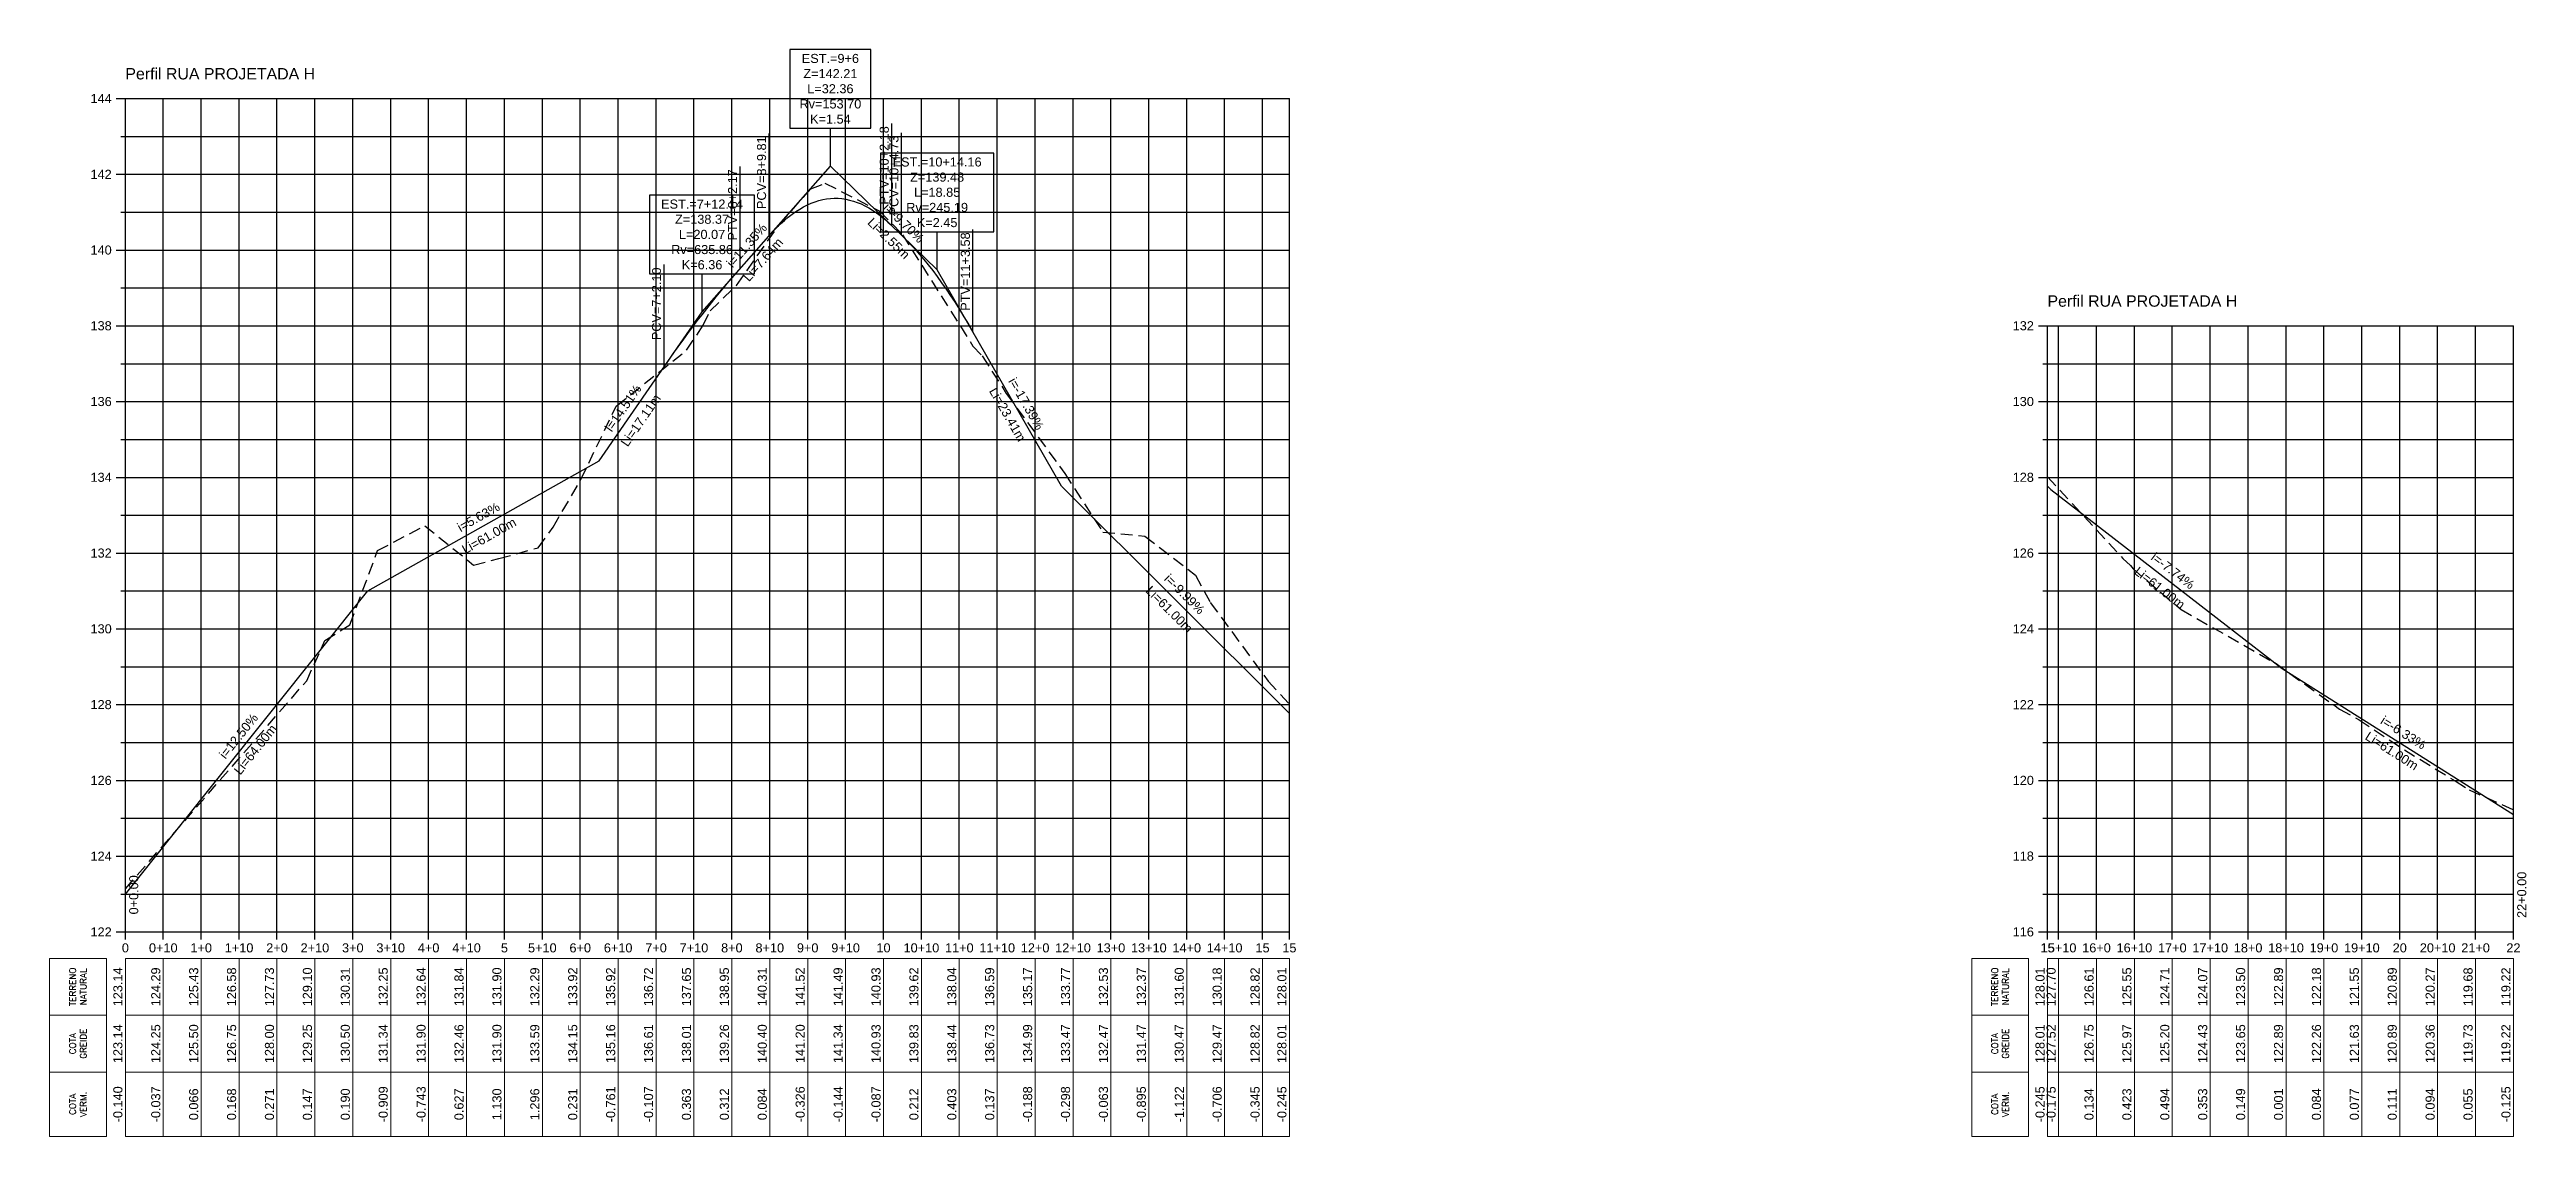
# Model space of a CAD drawing. Header units: metres. Extents: x 437145 to 443371, y 9612590 to 9615494.
# Drawn here: x 442646 to 443300, y 9613027 to 9613314 of the extents above; entities that cross this region are included whole.
import ezdxf

# ---------------------------------------------------------------- set-up
doc = ezdxf.new("R2010")
doc.units = ezdxf.units.M
doc.linetypes.add('HIDDEN', pattern=[9.525, 6.35, -3.175])
for name, color, linetype in [('Borda', 1, 'Continuous'), ('Cota', 2, 'Continuous'), ('COTA-TN', 7, 'Continuous'), ('Estacas', 7, 'Continuous'), ('Malha', 251, 'Continuous'), ('PIs', 2, 'Continuous'), ('Plataforma 1', 10, 'Continuous'), ('Terreno', 3, 'HIDDEN'), ('TEXTO', 7, 'Continuous'), ('TXT-Curvas', 7, 'Continuous'), ('TXT-Estacas', 7, 'Continuous'), ('TXT-Perfil', 7, 'Continuous')]:
    doc.layers.add(name, color=color, linetype=linetype)
doc.styles.add('ARIAL', font='arial.ttf')
doc.styles.add('ROMANS', font='romans.shx')

msp = doc.modelspace()

# ---------------------------------------------------------------- texts
at = {"layer": 'Cota', "color": 2, "linetype": 'Continuous', "lineweight": -3, "char_height": 2.4, "attachment_point": 6, "style": 'ARIAL'}
for s, insert in [('{\\C256;144  }', (442662.48, 9613301.11)), ('{\\C256;142  }', (442662.48, 9613281.11)), ('{\\C256;140  }', (442662.48, 9613261.11)), ('{\\C256;138  }', (442662.48, 9613241.11)), ('{\\C256;132  }', (443169.56, 9613241.11)), ('{\\C256;136  }', (442662.48, 9613221.11)), ('{\\C256;130  }', (443169.56, 9613221.11)), ('{\\C256;134  }', (442662.48, 9613201.11)), ('{\\C256;128  }', (443169.56, 9613201.11)), ('{\\C256;132  }', (442662.48, 9613181.11)), ('{\\C256;126  }', (443169.56, 9613181.11)), ('{\\C256;130  }', (442662.48, 9613161.11)), ('{\\C256;124  }', (443169.56, 9613161.11)), ('{\\C256;128  }', (442662.48, 9613141.11)), ('{\\C256;122  }', (443169.56, 9613141.11)), ('{\\C256;126  }', (442662.48, 9613121.11)), ('{\\C256;120  }', (443169.56, 9613121.11)), ('{\\C256;124  }', (442662.48, 9613101.11)), ('{\\C256;118  }', (443169.56, 9613101.11)), ('{\\C256;122  }', (442662.48, 9613081.11)), ('{\\C256;116  }', (443169.56, 9613081.11))]:
    msp.add_mtext(s, dxfattribs=dict(at, insert=insert))
at = {"layer": 'COTA-TN', "color": 7, "linetype": 'Continuous', "lineweight": -3, "char_height": 1.7, "attachment_point": 5, "rotation": 90, "style": 'ROMANS'}
for s, insert in [('{\\C256;TERRENO\\PNATURAL}', (442653.58, 9613066.61)), ('{\\C256;TERRENO\\PNATURAL}', (443160.66, 9613066.61)), ('{\\C256;COTA\\PGREIDE}', (442653.58, 9613051.61)), ('{\\C256;COTA\\PGREIDE}', (443160.66, 9613051.61)), ('{\\C256;COTA\\PVERM.}', (442653.58, 9613035.61)), ('{\\C256;COTA\\PVERM.}', (443160.66, 9613035.61))]:
    msp.add_mtext(s, dxfattribs=dict(at, insert=insert))
at = {"layer": 'Estacas', "color": 7, "linetype": 'Continuous', "lineweight": -3, "char_height": 2.4, "attachment_point": 2, "style": 'ARIAL'}
for s, insert in [('{\\C256;0}', (442666.08, 9613078.11)), ('{\\C256;0+10}', (442676.08, 9613078.11)), ('{\\C256;1+0}', (442686.08, 9613078.11)), ('{\\C256;1+10}', (442696.08, 9613078.11)), ('{\\C256;2+0}', (442706.08, 9613078.11)), ('{\\C256;2+10}', (442716.08, 9613078.11)), ('{\\C256;3+0}', (442726.08, 9613078.11)), ('{\\C256;3+10}', (442736.08, 9613078.11)), ('{\\C256;4+0}', (442746.08, 9613078.11)), ('{\\C256;4+10}', (442756.08, 9613078.11)), ('{\\C256;5}', (442766.08, 9613078.11)), ('{\\C256;5+10}', (442776.08, 9613078.11)), ('{\\C256;6+0}', (442786.08, 9613078.11)), ('{\\C256;6+10}', (442796.08, 9613078.11)), ('{\\C256;7+0}', (442806.08, 9613078.11)), ('{\\C256;7+10}', (442816.08, 9613078.11)), ('{\\C256;8+0}', (442826.08, 9613078.11)), ('{\\C256;8+10}', (442836.08, 9613078.11)), ('{\\C256;9+0}', (442846.08, 9613078.11)), ('{\\C256;9+10}', (442856.08, 9613078.11)), ('{\\C256;10}', (442866.08, 9613078.11)), ('{\\C256;10+10}', (442876.08, 9613078.11)), ('{\\C256;11+0}', (442886.08, 9613078.11)), ('{\\C256;11+10}', (442896.08, 9613078.11)), ('{\\C256;12+0}', (442906.08, 9613078.11)), ('{\\C256;12+10}', (442916.08, 9613078.11)), ('{\\C256;13+0}', (442926.08, 9613078.11)), ('{\\C256;13+10}', (442936.08, 9613078.11)), ('{\\C256;14+0}', (442946.08, 9613078.11)), ('{\\C256;14+10}', (442956.08, 9613078.11)), ('{\\C256;15}', (442966.08, 9613078.11)), ('{\\C256;15}', (442973.16, 9613078.11)), ('{\\C256;15}', (443173.16, 9613078.11)), ('{\\C256;15+10}', (443176.08, 9613078.11)), ('{\\C256;16+0}', (443186.08, 9613078.11)), ('{\\C256;16+10}', (443196.08, 9613078.11)), ('{\\C256;17+0}', (443206.08, 9613078.11)), ('{\\C256;17+10}', (443216.08, 9613078.11)), ('{\\C256;18+0}', (443226.08, 9613078.11)), ('{\\C256;18+10}', (443236.08, 9613078.11)), ('{\\C256;19+0}', (443246.08, 9613078.11)), ('{\\C256;19+10}', (443256.08, 9613078.11)), ('{\\C256;20}', (443266.08, 9613078.11)), ('{\\C256;20+10}', (443276.08, 9613078.11)), ('{\\C256;21+0}', (443286.08, 9613078.11)), ('{\\C256;22}', (443296.07, 9613078.11))]:
    msp.add_mtext(s, dxfattribs=dict(at, insert=insert))
at = {"layer": 'TEXTO', "color": 4, "linetype": 'Continuous', "lineweight": -3, "char_height": 3, "attachment_point": 7, "style": 'ARIAL'}
for insert in [(442666.08, 9613306.11), (443173.16, 9613246.11)]:
    msp.add_mtext('Perfil RUA PROJETADA H', dxfattribs=dict(at, insert=insert))
at = {"layer": 'TEXTO', "color": 7, "linetype": 'Continuous', "lineweight": -3, "char_height": 2.4, "style": 'ARIAL'}
for s, insert, attachment_point, rotation in [('i=-9.70%', (442870.58, 9613267.39), 8, 315.86387), ('i=11.35%', (442830.94, 9613261.53), 8, 48.62469), ('Li=2.55m', (442868.31, 9613265.06), 2, 315.86387), ('Li=7.64m', (442833.38, 9613259.39), 2, 48.62469), ('i=-17.39%', (442902.67, 9613219.92), 8, 299.89825), ('i=14.51%', (442798.39, 9613218.7), 8, 55.4236), ('Li=17.11m', (442801.07, 9613216.85), 2, 55.4236), ('Li=23.41m', (442899.85, 9613218.3), 2, 299.89825), ('i=5.63%', (442759.84, 9613189.58), 8, 29.36302), ('Li=61.00m', (442761.43, 9613186.75), 2, 29.36302), ('i=-7.74%', (443205.49, 9613175.47), 8, 322.27585), ('i=-9.99%', (442944.63, 9613169.41), 8, 315.02989), ('Li=61.00m', (443203.5, 9613172.9), 2, 322.27585), ('Li=61.00m', (442942.34, 9613167.11), 2, 315.02989), ('i=12.50%', (442696.9, 9613132.05), 8, 51.34185), ('i=-6.33%', (443266.37, 9613132.66), 8, 327.68006), ('Li=64.00m', (442699.44, 9613130.02), 2, 51.34185), ('Li=61.00m', (443264.64, 9613129.91), 2, 327.68006)]:
    msp.add_mtext(s, dxfattribs=dict(at, insert=insert, attachment_point=attachment_point, rotation=rotation))
at = {"layer": 'TXT-Curvas', "color": 7, "linetype": 'Continuous', "lineweight": -3, "char_height": 2.4, "attachment_point": 8, "style": 'ARIAL'}
for s, insert in [('EST.=9+6\\PZ=142.21\\PL=32.36\\PRv=153.70\\PK=1.54', (442852.07, 9613294.45)), ('EST.=10+14.16\\PZ=139.48\\PL=18.85\\PRv=245.19\\PK=2.45', (442880.23, 9613267.13)), ('EST.=7+12.14\\PZ=138.37\\PL=20.07\\PRv=635.86\\PK=6.36', (442818.22, 9613256.01))]:
    msp.add_mtext(s, dxfattribs=dict(at, insert=insert))
at = {"layer": 'TXT-Curvas', "color": 7, "linetype": 'Continuous', "lineweight": -3, "char_height": 2.4, "attachment_point": 9, "rotation": 90, "style": 'ARIAL'}
for s, insert in [('{\\C256;PTV=10+2.18}', (442867.5, 9613293.8)), ('{\\C256;PCV=8+9.81}', (442835.14, 9613291.13)), ('{\\C256;PCV=10+4.73}', (442870.06, 9613291.32)), ('{\\C256;PTV=8+2.17}', (442827.5, 9613282.45)), ('{\\C256;PTV=11+3.58}', (442888.91, 9613265.78)), ('{\\C256;PCV=7+2.10}', (442807.43, 9613256.51))]:
    msp.add_mtext(s, dxfattribs=dict(at, insert=insert))
at = {"layer": 'TXT-Estacas', "color": 7, "linetype": 'Continuous', "lineweight": -3, "char_height": 2.4, "attachment_point": 2, "rotation": 90, "style": 'ARIAL'}
for s, insert in [('22+0.00', (443297.07, 9613090.91)), ('0+0.00', (442667.08, 9613090.91))]:
    msp.add_mtext(s, dxfattribs=dict(at, insert=insert))
at = {"layer": 'TXT-Perfil', "color": 7, "linetype": 'Continuous', "lineweight": -3, "char_height": 2.4, "attachment_point": 8, "rotation": 90, "style": 'ARIAL'}
for s, insert in [('123.14', (442665.33, 9613066.61)), ('124.29', (442675.33, 9613066.61)), ('125.43', (442685.33, 9613066.61)), ('126.58', (442695.33, 9613066.61)), ('127.73', (442705.33, 9613066.61)), ('129.10', (442715.33, 9613066.61)), ('130.31', (442725.33, 9613066.61)), ('132.25', (442735.33, 9613066.61)), ('132.64', (442745.33, 9613066.61)), ('131.84', (442755.33, 9613066.61)), ('131.90', (442765.33, 9613066.61)), ('132.29', (442775.33, 9613066.61)), ('133.92', (442785.33, 9613066.61)), ('135.92', (442795.33, 9613066.61)), ('136.72', (442805.33, 9613066.61)), ('137.65', (442815.33, 9613066.61)), ('138.95', (442825.33, 9613066.61)), ('140.31', (442835.33, 9613066.61)), ('141.52', (442845.33, 9613066.61)), ('141.49', (442855.33, 9613066.61)), ('140.93', (442865.33, 9613066.61)), ('139.62', (442875.33, 9613066.61)), ('138.04', (442885.33, 9613066.61)), ('136.59', (442895.33, 9613066.61)), ('135.17', (442905.33, 9613066.61)), ('133.77', (442915.33, 9613066.61)), ('132.53', (442925.33, 9613066.61)), ('132.37', (442935.33, 9613066.61)), ('131.60', (442945.33, 9613066.61)), ('130.18', (442955.33, 9613066.61)), ('128.82', (442965.33, 9613066.61)), ('128.01', (442972.41, 9613066.61)), ('128.01', (443172.41, 9613066.61)), ('127.70', (443175.33, 9613066.61)), ('126.61', (443185.33, 9613066.61)), ('125.55', (443195.33, 9613066.61)), ('124.71', (443205.33, 9613066.61)), ('124.07', (443215.33, 9613066.61)), ('123.50', (443225.33, 9613066.61)), ('122.89', (443235.33, 9613066.61)), ('122.18', (443245.33, 9613066.61)), ('121.55', (443255.33, 9613066.61)), ('120.89', (443265.33, 9613066.61)), ('120.27', (443275.33, 9613066.61)), ('119.68', (443285.33, 9613066.61)), ('119.22', (443295.32, 9613066.61)), ('123.14', (442665.33, 9613051.61)), ('124.25', (442675.33, 9613051.61)), ('125.50', (442685.33, 9613051.61)), ('126.75', (442695.33, 9613051.61)), ('128.00', (442705.33, 9613051.61)), ('129.25', (442715.33, 9613051.61)), ('130.50', (442725.33, 9613051.61)), ('131.34', (442735.33, 9613051.61)), ('131.90', (442745.33, 9613051.61)), ('132.46', (442755.33, 9613051.61)), ('131.90', (442765.33, 9613051.61)), ('133.59', (442775.33, 9613051.61)), ('134.15', (442785.33, 9613051.61)), ('135.16', (442795.33, 9613051.61)), ('136.61', (442805.33, 9613051.61)), ('138.01', (442815.33, 9613051.61)), ('139.26', (442825.33, 9613051.61)), ('140.40', (442835.33, 9613051.61)), ('141.20', (442845.33, 9613051.61)), ('141.34', (442855.33, 9613051.61)), ('140.93', (442865.33, 9613051.61)), ('139.83', (442875.33, 9613051.61)), ('138.44', (442885.33, 9613051.61)), ('136.73', (442895.33, 9613051.61)), ('134.99', (442905.33, 9613051.61)), ('133.47', (442915.33, 9613051.61)), ('132.47', (442925.33, 9613051.61)), ('131.47', (442935.33, 9613051.61)), ('130.47', (442945.33, 9613051.61)), ('129.47', (442955.33, 9613051.61)), ('128.82', (442965.33, 9613051.61)), ('128.01', (442972.41, 9613051.61)), ('128.01', (443172.41, 9613051.61)), ('127.52', (443175.33, 9613051.61)), ('126.75', (443185.33, 9613051.61)), ('125.97', (443195.33, 9613051.61)), ('125.20', (443205.33, 9613051.61)), ('124.43', (443215.33, 9613051.61)), ('123.65', (443225.33, 9613051.61)), ('122.89', (443235.33, 9613051.61)), ('122.26', (443245.33, 9613051.61)), ('121.63', (443255.33, 9613051.61)), ('120.89', (443265.33, 9613051.61)), ('120.36', (443275.33, 9613051.61)), ('119.73', (443285.33, 9613051.61)), ('119.22', (443295.32, 9613051.61)), ('-0.140', (442665.33, 9613035.61)), ('-0.037', (442675.33, 9613035.61)), ('0.066', (442685.33, 9613035.61)), ('0.168', (442695.33, 9613035.61)), ('0.271', (442705.33, 9613035.61)), ('0.147', (442715.33, 9613035.61)), ('0.190', (442725.33, 9613035.61)), ('-0.909', (442735.33, 9613035.61)), ('-0.743', (442745.33, 9613035.61)), ('0.627', (442755.33, 9613035.61)), ('1.130', (442765.33, 9613035.61)), ('1.296', (442775.33, 9613035.61)), ('0.231', (442785.33, 9613035.61)), ('-0.761', (442795.33, 9613035.61)), ('-0.107', (442805.33, 9613035.61)), ('0.363', (442815.33, 9613035.61)), ('0.312', (442825.33, 9613035.61)), ('0.084', (442835.33, 9613035.61)), ('-0.326', (442845.33, 9613035.61)), ('-0.144', (442855.33, 9613035.61)), ('-0.087', (442865.33, 9613035.61)), ('0.212', (442875.33, 9613035.61)), ('0.403', (442885.33, 9613035.61)), ('0.137', (442895.33, 9613035.61)), ('-0.188', (442905.33, 9613035.61)), ('-0.298', (442915.33, 9613035.61)), ('-0.063', (442925.33, 9613035.61)), ('-0.895', (442935.33, 9613035.61)), ('-1.122', (442945.33, 9613035.61)), ('-0.706', (442955.33, 9613035.61)), ('-0.345', (442965.33, 9613035.61)), ('-0.245', (442972.41, 9613035.61)), ('-0.245', (443172.41, 9613035.61)), ('-0.175', (443175.33, 9613035.61)), ('0.134', (443185.33, 9613035.61)), ('0.423', (443195.33, 9613035.61)), ('0.494', (443205.33, 9613035.61)), ('0.353', (443215.33, 9613035.61)), ('0.149', (443225.33, 9613035.61)), ('0.001', (443235.33, 9613035.61)), ('0.084', (443245.33, 9613035.61)), ('0.077', (443255.33, 9613035.61)), ('0.111', (443265.33, 9613035.61)), ('0.094', (443275.33, 9613035.61)), ('0.055', (443285.33, 9613035.61)), ('-0.125', (443295.32, 9613035.61))]:
    msp.add_mtext(s, dxfattribs=dict(at, insert=insert))

# ---------------------------------------------------------------- linework, layer by layer
at = {"layer": 'Borda', "color": 3, "linetype": 'Continuous', "lineweight": -3}
for p, q in [((442663.68, 9613301.11), (442666.08, 9613301.11)), ((442664.88, 9613291.11), (442666.08, 9613291.11)), ((442663.68, 9613281.11), (442666.08, 9613281.11)), ((442664.88, 9613271.11), (442666.08, 9613271.11)), ((442663.68, 9613261.11), (442666.08, 9613261.11)), ((442664.88, 9613251.11), (442666.08, 9613251.11)), ((442663.68, 9613241.11), (442666.08, 9613241.11)), ((443170.76, 9613241.11), (443173.16, 9613241.11)), ((442664.88, 9613231.11), (442666.08, 9613231.11)), ((443171.96, 9613231.11), (443173.16, 9613231.11)), ((442663.68, 9613221.11), (442666.08, 9613221.11)), ((443170.76, 9613221.11), (443173.16, 9613221.11)), ((442664.88, 9613211.11), (442666.08, 9613211.11)), ((443171.96, 9613211.11), (443173.16, 9613211.11)), ((442663.68, 9613201.11), (442666.08, 9613201.11)), ((443170.76, 9613201.11), (443173.16, 9613201.11)), ((442664.88, 9613191.11), (442666.08, 9613191.11)), ((443171.96, 9613191.11), (443173.16, 9613191.11)), ((442663.68, 9613181.11), (442666.08, 9613181.11)), ((443170.76, 9613181.11), (443173.16, 9613181.11)), ((442664.88, 9613171.11), (442666.08, 9613171.11)), ((443171.96, 9613171.11), (443173.16, 9613171.11)), ((442663.68, 9613161.11), (442666.08, 9613161.11)), ((443170.76, 9613161.11), (443173.16, 9613161.11)), ((442664.88, 9613151.11), (442666.08, 9613151.11)), ((443171.96, 9613151.11), (443173.16, 9613151.11)), ((442663.68, 9613141.11), (442666.08, 9613141.11)), ((443170.76, 9613141.11), (443173.16, 9613141.11)), ((442664.88, 9613131.11), (442666.08, 9613131.11)), ((443171.96, 9613131.11), (443173.16, 9613131.11)), ((442663.68, 9613121.11), (442666.08, 9613121.11)), ((443170.76, 9613121.11), (443173.16, 9613121.11)), ((442664.88, 9613111.11), (442666.08, 9613111.11)), ((443171.96, 9613111.11), (443173.16, 9613111.11)), ((442663.68, 9613101.11), (442666.08, 9613101.11)), ((443170.76, 9613101.11), (443173.16, 9613101.11)), ((442664.88, 9613091.11), (442666.08, 9613091.11)), ((443171.96, 9613091.11), (443173.16, 9613091.11)), ((442663.68, 9613081.11), (442666.08, 9613081.11)), ((443170.76, 9613081.11), (443173.16, 9613081.11))]:
    msp.add_line(p, q, dxfattribs=at)
at = {"layer": 'Borda', "color": 1, "linetype": 'Continuous', "lineweight": -3}
for p, q in [((442666.08, 9613081.11), (442666.08, 9613301.11)), ((442666.08, 9613301.11), (442973.16, 9613301.11)), ((442973.16, 9613081.11), (442973.16, 9613301.11)), ((443173.16, 9613081.11), (443173.16, 9613241.11)), ((443173.16, 9613241.11), (443296.07, 9613241.11)), ((443296.07, 9613081.11), (443296.07, 9613241.11)), ((442666.08, 9613081.11), (442973.16, 9613081.11)), ((443173.16, 9613081.11), (443296.07, 9613081.11))]:
    msp.add_line(p, q, dxfattribs=at)
at = {"layer": 'COTA-TN', "color": 8, "linetype": 'Continuous', "lineweight": 13}
for p, q in [((442666.08, 9613027.11), (442666.08, 9613074.11)), ((442676.08, 9613027.11), (442676.08, 9613074.11)), ((442686.08, 9613027.11), (442686.08, 9613074.11)), ((442696.08, 9613027.11), (442696.08, 9613074.11)), ((442706.08, 9613027.11), (442706.08, 9613074.11)), ((442716.08, 9613027.11), (442716.08, 9613074.11)), ((442726.08, 9613027.11), (442726.08, 9613074.11)), ((442736.08, 9613027.11), (442736.08, 9613074.11)), ((442746.08, 9613027.11), (442746.08, 9613074.11)), ((442756.08, 9613027.11), (442756.08, 9613074.11)), ((442766.08, 9613027.11), (442766.08, 9613074.11)), ((442776.08, 9613027.11), (442776.08, 9613074.11)), ((442786.08, 9613027.11), (442786.08, 9613074.11)), ((442796.08, 9613027.11), (442796.08, 9613074.11)), ((442806.08, 9613027.11), (442806.08, 9613074.11)), ((442816.08, 9613027.11), (442816.08, 9613074.11)), ((442826.08, 9613027.11), (442826.08, 9613074.11)), ((442836.08, 9613027.11), (442836.08, 9613074.11)), ((442846.08, 9613027.11), (442846.08, 9613074.11)), ((442856.08, 9613027.11), (442856.08, 9613074.11)), ((442866.08, 9613027.11), (442866.08, 9613074.11)), ((442876.08, 9613027.11), (442876.08, 9613074.11)), ((442886.08, 9613027.11), (442886.08, 9613074.11)), ((442896.08, 9613027.11), (442896.08, 9613074.11)), ((442906.08, 9613027.11), (442906.08, 9613074.11)), ((442916.08, 9613027.11), (442916.08, 9613074.11)), ((442926.08, 9613027.11), (442926.08, 9613074.11)), ((442936.08, 9613027.11), (442936.08, 9613074.11)), ((442946.08, 9613027.11), (442946.08, 9613074.11)), ((442956.08, 9613027.11), (442956.08, 9613074.11)), ((442966.08, 9613027.11), (442966.08, 9613074.11)), ((442973.16, 9613027.11), (442973.16, 9613074.11)), ((443173.16, 9613027.11), (443173.16, 9613074.11)), ((443176.08, 9613027.11), (443176.08, 9613074.11)), ((443186.08, 9613027.11), (443186.08, 9613074.11)), ((443196.08, 9613027.11), (443196.08, 9613074.11)), ((443206.08, 9613027.11), (443206.08, 9613074.11)), ((443216.08, 9613027.11), (443216.08, 9613074.11)), ((443226.08, 9613027.11), (443226.08, 9613074.11)), ((443236.08, 9613027.11), (443236.08, 9613074.11)), ((443246.08, 9613027.11), (443246.08, 9613074.11)), ((443256.08, 9613027.11), (443256.08, 9613074.11)), ((443266.08, 9613027.11), (443266.08, 9613074.11)), ((443276.08, 9613027.11), (443276.08, 9613074.11)), ((443286.08, 9613027.11), (443286.08, 9613074.11)), ((443296.07, 9613027.11), (443296.07, 9613074.11))]:
    msp.add_line(p, q, dxfattribs=at)
for points in [[(442661.08, 9613059.11), (442661.08, 9613074.11), (442646.08, 9613074.11), (442646.08, 9613059.11)], [(442666.08, 9613059.11), (442973.16, 9613059.11), (442973.16, 9613074.11), (442666.08, 9613074.11)], [(443168.16, 9613059.11), (443168.16, 9613074.11), (443153.16, 9613074.11), (443153.16, 9613059.11)], [(443173.16, 9613059.11), (443296.07, 9613059.11), (443296.07, 9613074.11), (443173.16, 9613074.11)], [(442661.08, 9613044.11), (442661.08, 9613059.11), (442646.08, 9613059.11), (442646.08, 9613044.11)], [(442666.08, 9613044.11), (442973.16, 9613044.11), (442973.16, 9613059.11), (442666.08, 9613059.11)], [(443168.16, 9613044.11), (443168.16, 9613059.11), (443153.16, 9613059.11), (443153.16, 9613044.11)], [(443173.16, 9613044.11), (443296.07, 9613044.11), (443296.07, 9613059.11), (443173.16, 9613059.11)], [(442661.08, 9613027.11), (442661.08, 9613044.11), (442646.08, 9613044.11), (442646.08, 9613027.11)], [(442666.08, 9613027.11), (442973.16, 9613027.11), (442973.16, 9613044.11), (442666.08, 9613044.11)], [(443168.16, 9613027.11), (443168.16, 9613044.11), (443153.16, 9613044.11), (443153.16, 9613027.11)], [(443173.16, 9613027.11), (443296.07, 9613027.11), (443296.07, 9613044.11), (443173.16, 9613044.11)]]:
    msp.add_3dface(points, dxfattribs=at)
at = {"layer": 'Estacas', "color": 3, "linetype": 'Continuous', "lineweight": -3}
for p, q in [((442666.08, 9613079.11), (442666.08, 9613081.11)), ((442676.08, 9613079.11), (442676.08, 9613081.11)), ((442686.08, 9613079.11), (442686.08, 9613081.11)), ((442696.08, 9613079.11), (442696.08, 9613081.11)), ((442706.08, 9613079.11), (442706.08, 9613081.11)), ((442716.08, 9613079.11), (442716.08, 9613081.11)), ((442726.08, 9613079.11), (442726.08, 9613081.11)), ((442736.08, 9613079.11), (442736.08, 9613081.11)), ((442746.08, 9613079.11), (442746.08, 9613081.11)), ((442756.08, 9613079.11), (442756.08, 9613081.11)), ((442766.08, 9613079.11), (442766.08, 9613081.11)), ((442776.08, 9613079.11), (442776.08, 9613081.11)), ((442786.08, 9613079.11), (442786.08, 9613081.11)), ((442796.08, 9613079.11), (442796.08, 9613081.11)), ((442806.08, 9613079.11), (442806.08, 9613081.11)), ((442816.08, 9613079.11), (442816.08, 9613081.11)), ((442826.08, 9613079.11), (442826.08, 9613081.11)), ((442836.08, 9613079.11), (442836.08, 9613081.11)), ((442846.08, 9613079.11), (442846.08, 9613081.11)), ((442856.08, 9613079.11), (442856.08, 9613081.11)), ((442866.08, 9613079.11), (442866.08, 9613081.11)), ((442876.08, 9613079.11), (442876.08, 9613081.11)), ((442886.08, 9613079.11), (442886.08, 9613081.11)), ((442896.08, 9613079.11), (442896.08, 9613081.11)), ((442906.08, 9613079.11), (442906.08, 9613081.11)), ((442916.08, 9613079.11), (442916.08, 9613081.11)), ((442926.08, 9613079.11), (442926.08, 9613081.11)), ((442936.08, 9613079.11), (442936.08, 9613081.11)), ((442946.08, 9613079.11), (442946.08, 9613081.11)), ((442956.08, 9613079.11), (442956.08, 9613081.11)), ((442966.08, 9613079.11), (442966.08, 9613081.11)), ((442973.16, 9613079.11), (442973.16, 9613081.11)), ((443173.16, 9613079.11), (443173.16, 9613081.11)), ((443176.08, 9613079.11), (443176.08, 9613081.11)), ((443186.08, 9613079.11), (443186.08, 9613081.11)), ((443196.08, 9613079.11), (443196.08, 9613081.11)), ((443206.08, 9613079.11), (443206.08, 9613081.11)), ((443216.08, 9613079.11), (443216.08, 9613081.11)), ((443226.08, 9613079.11), (443226.08, 9613081.11)), ((443236.08, 9613079.11), (443236.08, 9613081.11)), ((443246.08, 9613079.11), (443246.08, 9613081.11)), ((443256.08, 9613079.11), (443256.08, 9613081.11)), ((443266.08, 9613079.11), (443266.08, 9613081.11)), ((443276.08, 9613079.11), (443276.08, 9613081.11)), ((443286.08, 9613079.11), (443286.08, 9613081.11)), ((443296.07, 9613079.11), (443296.07, 9613081.11))]:
    msp.add_line(p, q, dxfattribs=at)
at = {"layer": 'Malha', "color": 251, "linetype": 'Continuous', "lineweight": -3}
for p, q in [((442666.08, 9613301.11), (442973.16, 9613301.11)), ((442666.08, 9613081.11), (442666.08, 9613301.11)), ((442676.08, 9613081.11), (442676.08, 9613301.11)), ((442686.08, 9613081.11), (442686.08, 9613301.11)), ((442696.08, 9613081.11), (442696.08, 9613301.11)), ((442706.08, 9613081.11), (442706.08, 9613301.11)), ((442716.08, 9613081.11), (442716.08, 9613301.11)), ((442726.08, 9613081.11), (442726.08, 9613301.11)), ((442736.08, 9613081.11), (442736.08, 9613301.11)), ((442746.08, 9613081.11), (442746.08, 9613301.11)), ((442756.08, 9613081.11), (442756.08, 9613301.11)), ((442766.08, 9613081.11), (442766.08, 9613301.11)), ((442776.08, 9613081.11), (442776.08, 9613301.11)), ((442786.08, 9613081.11), (442786.08, 9613301.11)), ((442796.08, 9613081.11), (442796.08, 9613301.11)), ((442806.08, 9613081.11), (442806.08, 9613301.11)), ((442816.08, 9613081.11), (442816.08, 9613301.11)), ((442826.08, 9613081.11), (442826.08, 9613301.11)), ((442836.08, 9613081.11), (442836.08, 9613301.11)), ((442846.08, 9613081.11), (442846.08, 9613301.11)), ((442856.08, 9613081.11), (442856.08, 9613301.11)), ((442866.08, 9613081.11), (442866.08, 9613301.11)), ((442876.08, 9613081.11), (442876.08, 9613301.11)), ((442886.08, 9613081.11), (442886.08, 9613301.11)), ((442896.08, 9613081.11), (442896.08, 9613301.11)), ((442906.08, 9613081.11), (442906.08, 9613301.11)), ((442916.08, 9613081.11), (442916.08, 9613301.11)), ((442926.08, 9613081.11), (442926.08, 9613301.11)), ((442936.08, 9613081.11), (442936.08, 9613301.11)), ((442946.08, 9613081.11), (442946.08, 9613301.11)), ((442956.08, 9613081.11), (442956.08, 9613301.11)), ((442966.08, 9613081.11), (442966.08, 9613301.11)), ((442973.16, 9613081.11), (442973.16, 9613301.11)), ((442666.08, 9613291.11), (442973.16, 9613291.11)), ((442666.08, 9613281.11), (442973.16, 9613281.11)), ((442666.08, 9613271.11), (442973.16, 9613271.11)), ((442666.08, 9613261.11), (442973.16, 9613261.11)), ((442666.08, 9613251.11), (442973.16, 9613251.11)), ((442666.08, 9613241.11), (442973.16, 9613241.11)), ((443173.16, 9613241.11), (443296.07, 9613241.11)), ((443173.16, 9613081.11), (443173.16, 9613241.11)), ((443176.08, 9613081.11), (443176.08, 9613241.11)), ((443186.08, 9613081.11), (443186.08, 9613241.11)), ((443196.08, 9613081.11), (443196.08, 9613241.11)), ((443206.08, 9613081.11), (443206.08, 9613241.11)), ((443216.08, 9613081.11), (443216.08, 9613241.11)), ((443226.08, 9613081.11), (443226.08, 9613241.11)), ((443236.08, 9613081.11), (443236.08, 9613241.11)), ((443246.08, 9613081.11), (443246.08, 9613241.11)), ((443256.08, 9613081.11), (443256.08, 9613241.11)), ((443266.08, 9613081.11), (443266.08, 9613241.11)), ((443276.08, 9613081.11), (443276.08, 9613241.11)), ((443286.08, 9613081.11), (443286.08, 9613241.11)), ((443296.07, 9613081.11), (443296.07, 9613241.11)), ((442666.08, 9613231.11), (442973.16, 9613231.11)), ((443173.16, 9613231.11), (443296.07, 9613231.11)), ((442666.08, 9613221.11), (442973.16, 9613221.11)), ((443173.16, 9613221.11), (443296.07, 9613221.11)), ((442666.08, 9613211.11), (442973.16, 9613211.11)), ((443173.16, 9613211.11), (443296.07, 9613211.11)), ((442666.08, 9613201.11), (442973.16, 9613201.11)), ((443173.16, 9613201.11), (443296.07, 9613201.11)), ((442666.08, 9613191.11), (442973.16, 9613191.11)), ((443173.16, 9613191.11), (443296.07, 9613191.11)), ((442666.08, 9613181.11), (442973.16, 9613181.11)), ((443173.16, 9613181.11), (443296.07, 9613181.11)), ((442666.08, 9613171.11), (442973.16, 9613171.11)), ((443173.16, 9613171.11), (443296.07, 9613171.11)), ((442666.08, 9613161.11), (442973.16, 9613161.11)), ((443173.16, 9613161.11), (443296.07, 9613161.11)), ((442666.08, 9613151.11), (442973.16, 9613151.11)), ((443173.16, 9613151.11), (443296.07, 9613151.11)), ((442666.08, 9613141.11), (442973.16, 9613141.11)), ((443173.16, 9613141.11), (443296.07, 9613141.11)), ((442666.08, 9613131.11), (442973.16, 9613131.11)), ((443173.16, 9613131.11), (443296.07, 9613131.11)), ((442666.08, 9613121.11), (442973.16, 9613121.11)), ((443173.16, 9613121.11), (443296.07, 9613121.11)), ((442666.08, 9613111.11), (442973.16, 9613111.11)), ((443173.16, 9613111.11), (443296.07, 9613111.11)), ((442666.08, 9613101.11), (442973.16, 9613101.11)), ((443173.16, 9613101.11), (443296.07, 9613101.11)), ((442666.08, 9613091.11), (442973.16, 9613091.11)), ((443173.16, 9613091.11), (443296.07, 9613091.11)), ((442666.08, 9613081.11), (442973.16, 9613081.11)), ((443173.16, 9613081.11), (443296.07, 9613081.11))]:
    msp.add_line(p, q, dxfattribs=at)
at = {"layer": 'PIs', "color": 2, "linetype": 'Continuous', "lineweight": -3}
for p, q in [((442666.08, 9613081.11), (442666.08, 9613301.11)), ((443296.07, 9613081.11), (443296.07, 9613241.11))]:
    msp.add_line(p, q, dxfattribs=at)
at = {"layer": 'Plataforma 1', "color": 10, "linetype": 'Continuous', "lineweight": -3, "ltscale": 2}
for p, q in [((442818.22, 9613244.81), (442852.07, 9613283.25)), ((442852.07, 9613283.25), (442880.23, 9613255.93)), ((442844.99, 9613272.52), (442846, 9613273.03)), ((442846, 9613273.03), (442847.02, 9613273.48)), ((442847.02, 9613273.48), (442848.03, 9613273.87)), ((442848.03, 9613273.87), (442849.04, 9613274.18)), ((442849.04, 9613274.18), (442850.05, 9613274.43)), ((442850.05, 9613274.43), (442851.06, 9613274.62)), ((442851.06, 9613274.62), (442852.07, 9613274.73)), ((442852.07, 9613274.73), (442853.08, 9613274.78)), ((442853.08, 9613274.78), (442854.1, 9613274.77)), ((442854.1, 9613274.77), (442855.11, 9613274.68)), ((442855.11, 9613274.68), (442856.12, 9613274.53)), ((442856.12, 9613274.53), (442857.13, 9613274.32)), ((442857.13, 9613274.32), (442858.14, 9613274.04)), ((442858.14, 9613274.04), (442859.15, 9613273.69)), ((442859.15, 9613273.69), (442860.16, 9613273.27)), ((442860.16, 9613273.27), (442861.17, 9613272.79)), ((442836.9, 9613266), (442837.91, 9613267.04)), ((442837.91, 9613267.04), (442838.93, 9613268.03)), ((442838.93, 9613268.03), (442839.94, 9613268.94)), ((442839.94, 9613268.94), (442840.95, 9613269.79)), ((442840.95, 9613269.79), (442841.96, 9613270.57)), ((442841.96, 9613270.57), (442842.97, 9613271.29)), ((442842.97, 9613271.29), (442843.98, 9613271.94)), ((442843.98, 9613271.94), (442844.99, 9613272.52)), ((442861.17, 9613272.79), (442862.19, 9613272.24)), ((442862.19, 9613272.24), (442863.2, 9613271.62)), ((442863.2, 9613271.62), (442864.21, 9613270.94)), ((442864.21, 9613270.94), (442865.22, 9613270.19)), ((442865.22, 9613270.19), (442866.23, 9613269.38)), ((442866.23, 9613269.38), (442867.24, 9613268.5)), ((442867.24, 9613268.5), (442868.25, 9613267.55)), ((442835.89, 9613264.88), (442836.9, 9613266)), ((442870.81, 9613265.07), (442871.99, 9613263.9)), ((442871.99, 9613263.9), (442873.16, 9613262.67)), ((442873.16, 9613262.67), (442874.34, 9613261.39)), ((442874.34, 9613261.39), (442875.52, 9613260.05)), ((442875.52, 9613260.05), (442876.7, 9613258.65)), ((442824.49, 9613251.82), (442825.74, 9613253.31)), ((442825.74, 9613253.31), (442826.99, 9613254.77)), ((442826.99, 9613254.77), (442828.25, 9613256.2)), ((442876.7, 9613258.65), (442877.88, 9613257.19)), ((442877.88, 9613257.19), (442879.06, 9613255.68)), ((442879.06, 9613255.68), (442880.23, 9613254.11)), ((442913.07, 9613198.81), (442880.23, 9613255.93)), ((442880.23, 9613254.11), (442881.41, 9613252.49)), ((442819.47, 9613245.63), (442820.72, 9613247.22)), ((442820.72, 9613247.22), (442821.98, 9613248.78)), ((442821.98, 9613248.78), (442823.23, 9613250.31)), ((442823.23, 9613250.31), (442824.49, 9613251.82)), ((442881.41, 9613252.49), (442882.59, 9613250.81)), ((442882.59, 9613250.81), (442883.77, 9613249.07)), ((442883.77, 9613249.07), (442884.95, 9613247.28)), ((442884.95, 9613247.28), (442886.12, 9613245.43)), ((442791.07, 9613205.43), (442818.22, 9613244.81)), ((442814.45, 9613239.04), (442815.71, 9613240.73)), ((442815.71, 9613240.73), (442816.96, 9613242.39)), ((442816.96, 9613242.39), (442818.22, 9613244.02)), ((442818.22, 9613244.02), (442819.47, 9613245.63)), ((442886.12, 9613245.43), (442887.3, 9613243.52)), ((442887.3, 9613243.52), (442888.48, 9613241.55)), ((442888.48, 9613241.55), (442889.66, 9613239.53)), ((442809.44, 9613232.06), (442810.69, 9613233.85)), ((442810.69, 9613233.85), (442811.94, 9613235.6)), ((442811.94, 9613235.6), (442813.2, 9613237.34)), ((442813.2, 9613237.34), (442814.45, 9613239.04)), ((442808.18, 9613230.26), (442809.44, 9613232.06)), ((442730.07, 9613171.11), (442791.07, 9613205.43)), ((442913.07, 9613198.81), (442973.16, 9613138.79)), ((443173.16, 9613198.79), (443174.07, 9613197.88)), ((443174.07, 9613197.88), (443235.07, 9613150.69)), ((442666.08, 9613091.11), (442730.07, 9613171.11)), ((443235.07, 9613150.69), (443296.07, 9613112.1))]:
    msp.add_line(p, q, dxfattribs=at)
at = {"layer": 'Terreno', "color": 3, "linetype": 'HIDDEN', "lineweight": -3, "ltscale": 0.5}
for p, q in [((442838.62, 9613267.87), (442846.91, 9613277.27)), ((442846.91, 9613277.27), (442850.64, 9613278.76)), ((442850.64, 9613278.76), (442865.14, 9613271.36)), ((442827.31, 9613251.76), (442838.62, 9613267.87)), ((442865.14, 9613271.36), (442871.11, 9613265.13)), ((442871.11, 9613265.13), (442889.68, 9613235.77)), ((442820.34, 9613245.08), (442827.31, 9613251.76)), ((442814.15, 9613234.7), (442818.55, 9613241.29)), ((442818.55, 9613241.29), (442820.34, 9613245.08)), ((442795.58, 9613219.91), (442814.15, 9613234.7)), ((442889.68, 9613235.77), (442892.13, 9613233.17)), ((442892.13, 9613233.17), (442898.47, 9613223.26)), ((442898.47, 9613223.26), (442913.91, 9613202.15)), ((442786.23, 9613200.58), (442795.58, 9613219.91)), ((442913.91, 9613202.15), (442923.91, 9613186.67)), ((443173.16, 9613201.23), (443193.02, 9613179.73)), ((442778.98, 9613187.98), (442786.23, 9613200.58)), ((442732.63, 9613181.76), (442745.1, 9613188.34)), ((442745.1, 9613188.34), (442757.95, 9613177.95)), ((442774.96, 9613182.52), (442778.98, 9613187.98)), ((442725.32, 9613162.2), (442732.63, 9613181.76)), ((442764.63, 9613179.67), (442774.96, 9613182.52)), ((442923.91, 9613186.67), (442935.05, 9613185.58)), ((442935.05, 9613185.58), (442948.38, 9613175.29)), ((442757.95, 9613177.95), (442764.63, 9613179.67)), ((442948.38, 9613175.29), (442952.3, 9613168.05)), ((443193.02, 9613179.73), (443195.04, 9613177.81)), ((443195.04, 9613177.81), (443195.73, 9613176.92)), ((443195.73, 9613176.92), (443208.39, 9613166.23)), ((442718.74, 9613158.01), (442725.32, 9613162.2)), ((442952.3, 9613168.05), (442967.55, 9613147.31)), ((443208.39, 9613166.23), (443233.19, 9613152.11)), ((442713.91, 9613147.39), (442718.74, 9613158.01)), ((443233.19, 9613152.11), (443250.22, 9613139.92)), ((442666.08, 9613092.51), (442713.91, 9613147.39)), ((442967.55, 9613147.31), (442973.16, 9613141.23)), ((443250.22, 9613139.92), (443255.4, 9613137.08)), ((443255.4, 9613137.08), (443267.29, 9613129.16)), ((443267.29, 9613129.16), (443280.72, 9613120.97)), ((443280.72, 9613120.97), (443284.35, 9613118.65)), ((443284.35, 9613118.65), (443296.07, 9613113.34))]:
    msp.add_line(p, q, dxfattribs=at)
at = {"layer": 'TXT-Curvas', "color": 7, "linetype": 'Continuous', "lineweight": -3}
for p, q in [((442841.39, 9613314.05), (442841.39, 9613293.25)), ((442862.76, 9613314.05), (442841.39, 9613314.05)), ((442862.76, 9613293.25), (442862.76, 9613314.05)), ((442841.39, 9613293.25), (442862.76, 9613293.25)), ((442852.07, 9613283.25), (442852.07, 9613293.25)), ((442868.25, 9613267.55), (442868.25, 9613294.55)), ((442835.89, 9613264.88), (442835.89, 9613291.88)), ((442865.32, 9613286.73), (442865.32, 9613265.93)), ((442895.15, 9613286.73), (442865.32, 9613286.73)), ((442870.81, 9613265.07), (442870.81, 9613292.07)), ((442895.15, 9613265.93), (442895.15, 9613286.73)), ((442828.25, 9613256.2), (442828.25, 9613283.2)), ((442804.39, 9613275.61), (442804.39, 9613254.81)), ((442832.04, 9613275.61), (442804.39, 9613275.61)), ((442832.04, 9613254.81), (442832.04, 9613275.61)), ((442889.66, 9613239.53), (442889.66, 9613266.53)), ((442865.32, 9613265.93), (442895.15, 9613265.93)), ((442880.23, 9613255.93), (442880.23, 9613265.93)), ((442804.39, 9613254.81), (442832.04, 9613254.81)), ((442808.18, 9613230.26), (442808.18, 9613257.26)), ((442818.22, 9613244.81), (442818.22, 9613254.81))]:
    msp.add_line(p, q, dxfattribs=at)

msp.set_redraw_order([(e.dxf.handle, doc.entitydb.next_handle()) for e in msp.query("TEXT MTEXT ATTDEF DIMENSION ARC_DIMENSION")])  # texts and dimensions are drawn at this point

doc.saveas('drawing.dxf')
